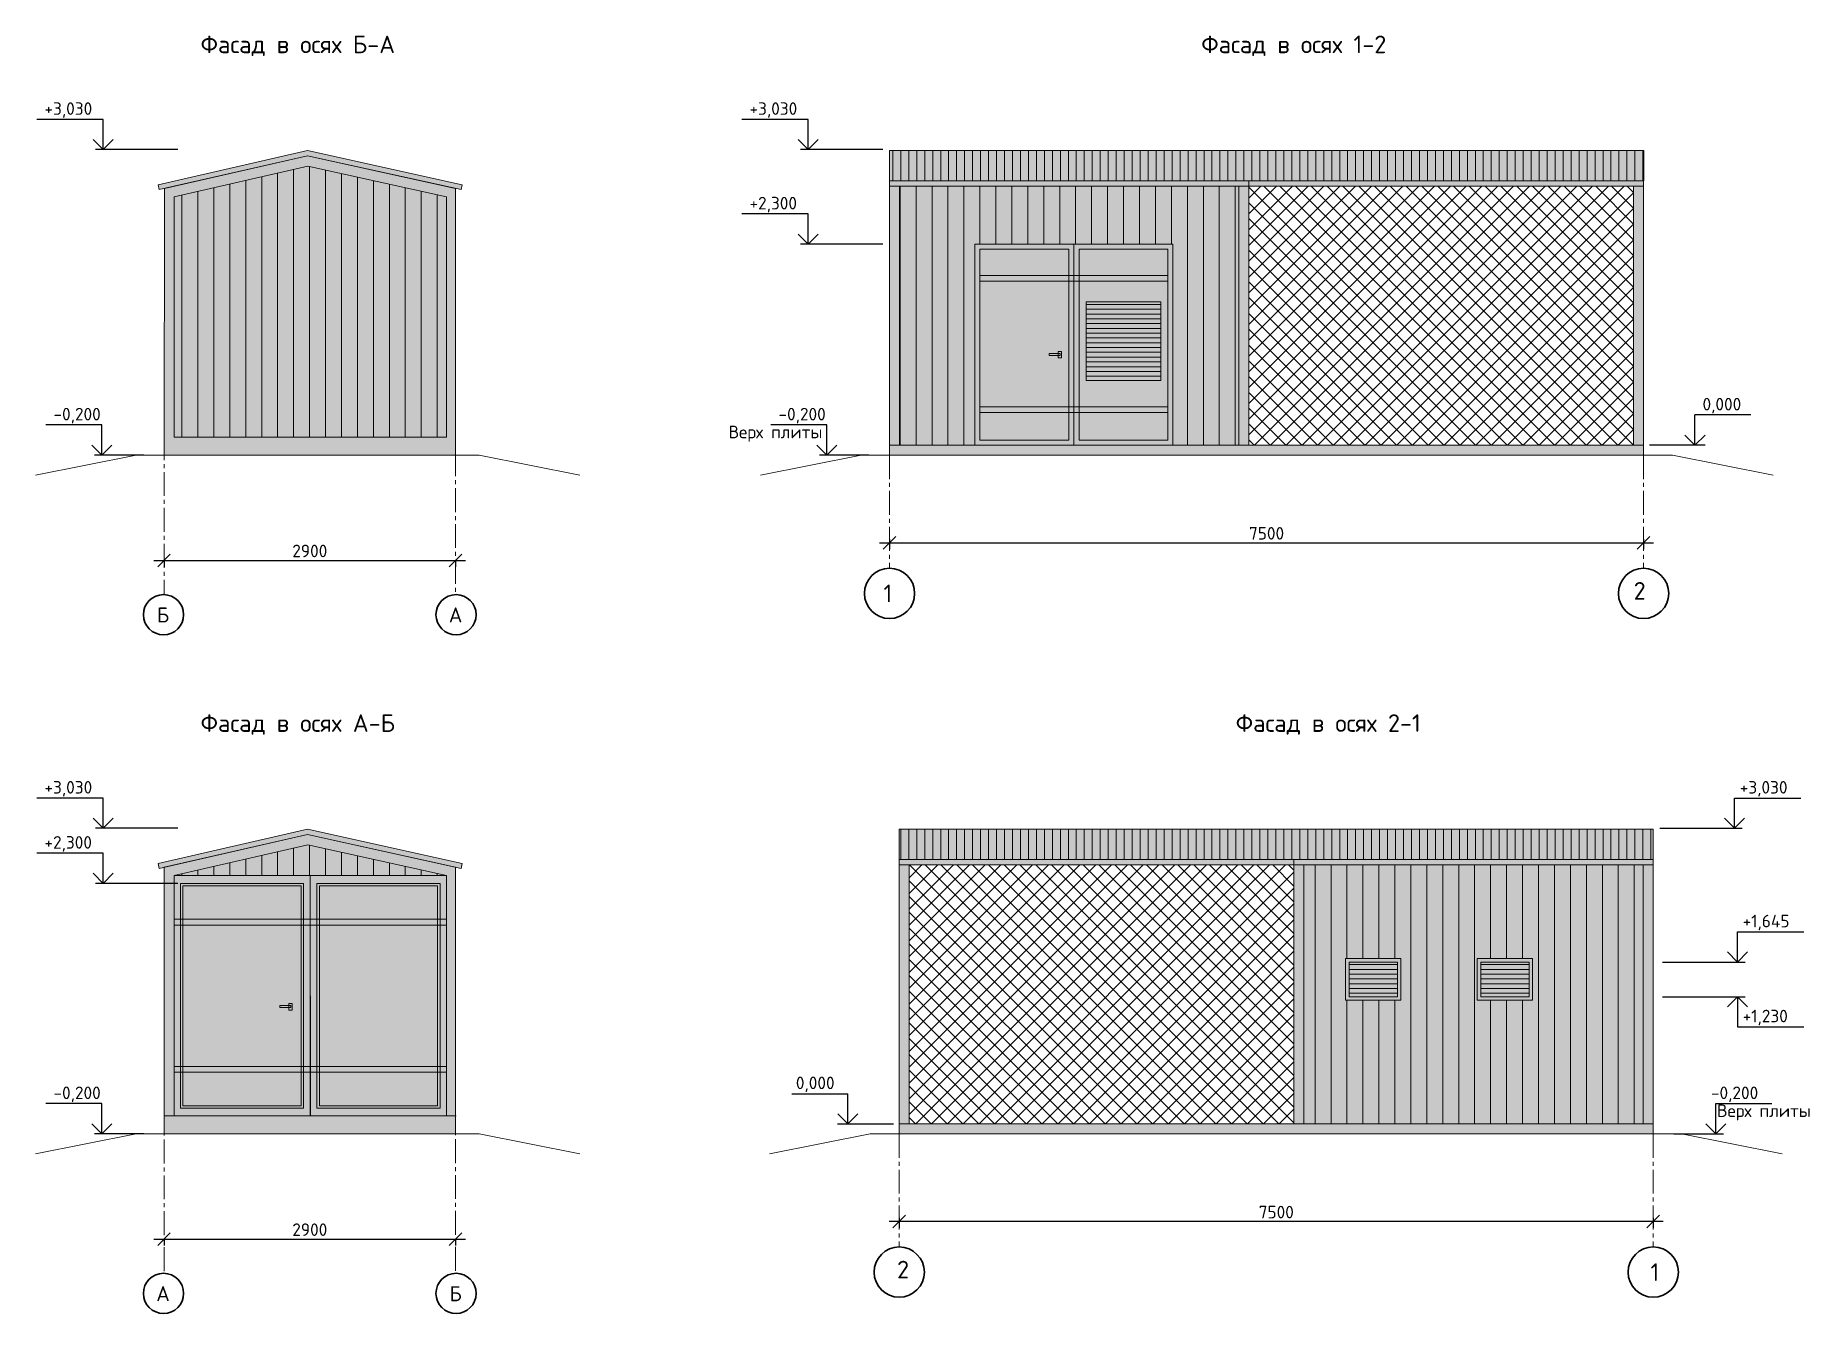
# Model space of a CAD drawing. Header units: millimetres. Extents: x 3795014 to 4300160, y 3869364 to 4016788.
# Drawn here: x 3872810 to 3908102, y 3949987 to 3975420 of the extents above; entities that cross this region are included whole.
import ezdxf
from ezdxf.enums import TextEntityAlignment as Align

# ---------------------------------------------------------------- set-up
doc = ezdxf.new("R2010")
doc.units = ezdxf.units.MM
doc.linetypes.add('осевая2', pattern=[28.575, 19.05, -3.175, 3.175, -3.175])
doc.layers.get('Defpoints').update_dxf_attribs({"color": 3})
doc.layers.add('1', color=7, linetype='Continuous')
doc.layers.add('1Оси', color=7, linetype='Continuous')
for name, color, linetype, lineweight in [('двери', 7, 'Continuous', 25), ('Дополнительная', 7, 'Continuous', 18), ('оси', 7, 'осевая2', 13), ('отметки', 7, 'Continuous', 18), ('размеры', 7, 'Continuous', 18), ('текст', 7, 'Continuous', 20), ('штриховка', 7, 'Continuous', 9)]:
    doc.layers.add(name, color=color, linetype=linetype, lineweight=lineweight)
doc.styles.add('ВНИПИТЕКСТ', font='isocpeui.ttf')
doc.styles.add('ГОСТ 2.304', font='isocpeur.ttf')
doc.dimstyles.new('СПДС', dxfattribs={"dimscale": 50, "dimtxt": 2.5, "dimasz": 2.5, "dimexe": 1.25, "dimexo": 0.625, "dimtad": 1, "dimdec": 0, "dimrnd": 0.001, "dimtxsty": 'ГОСТ 2.304', "dimblk": 'OBLIQUE', "dimcen": 2.5, "dimdle": 2, "dimadec": 0, "dimazin": 2, "dimtfac": 0.75, "dimtdec": 0, "dimtmove": 1, "dimatfit": 3, "dimfxl": 1, "dimtolj": 1, "dimarcsym": 1})
doc.dimstyles.new('СПДС$0', dxfattribs={"dimscale": 100, "dimtxt": 2.5, "dimasz": 2.5, "dimexe": 1.25, "dimexo": 0.004, "dimgap": 1, "dimtad": 1, "dimdec": 0, "dimtxsty": 'ВНИПИТЕКСТ', "dimblk": 'OBLIQUE', "dimcen": 0, "dimdle": 1.25, "dimclrd": 256, "dimclre": 256, "dimclrt": 256, "dimadec": 0, "dimazin": 2, "dimtfac": 1, "dimtdec": 0, "dimtmove": 1, "dimatfit": 3, "dimldrblk": 'NONE', "dimfxl": 1, "dimlwd": -1, "dimlwe": -1, "dimarcsym": 0})
pattern_1 = [(90, (3651422.22, 3877038.13), (-158.75, 0), [])]

msp = doc.modelspace()

# ---------------------------------------------------------------- texts
at = {"layer": 'текст', "style": 'ГОСТ 2.304'}
for s, p in [('Фасад в осях Б-А', (3876095, 3975067.9)), ('Фасад в осях 1-2', (3896001.7, 3975067.9)), ('Фасад в осях А-Б', (3876095, 3961561.7)), ('Фасад в осях 2-1', (3896687, 3961561.7))]:
    msp.add_text(s, height=350, dxfattribs=at).set_placement(p)
at = {"layer": 'текст', "linetype": 'Continuous', "lineweight": 25, "ltscale": 50, "style": 'ГОСТ 2.304'}
for s, p in [('+3,030', (3872989.1, 3973840.1)), ('+3,030', (3887014.6, 3973840.1)), ('+2,300', (3887014.6, 3971958.4)), ('0,000', (3905973.2, 3967958.4)), ('-0,200', (3873168.4, 3967760.1)), ('-0,200', (3887591, 3967760.1)), ('Верх плиты', (3886596.8, 3967404.4)), ('+3,030', (3872989.1, 3960333.9)), ('+3,030', (3906714.2, 3960333.9)), ('+2,300', (3872989.1, 3959237.3)), ('+1,645', (3906771.6, 3957672.1)), ('+1,230', (3906771.6, 3955782.1)), ('-0,200', (3873168.4, 3954253.9)), ('0,000', (3887936.8, 3954452.1)), ('-0,200', (3906141, 3954253.9)), ('Верх плиты', (3906260, 3953898.1))]:
    msp.add_text(s, height=250, dxfattribs=at).set_placement(p)
at = {"layer": 'текст', "style": 'ГОСТ 2.304'}
for s, p in [('Б', (3875347.4, 3963888.5)), ('А', (3881167.4, 3963888.5)), ('А', (3875347.4, 3950382.2)), ('Б', (3881167.4, 3950382.2))]:
    msp.add_text(s, height=300, dxfattribs=at).set_placement(p, align=Align.MIDDLE)
at = {"layer": 'текст', "ltscale": 0.166667, "char_height": 350, "width": 416.849, "style": 'ГОСТ 2.304'}
for s, insert, attachment_point in [('1', (3889679.2, 3964492.5), 1), ('2', (3904603.3, 3964543.4), 1), ('2', (3890189.1, 3951037.2), 3), ('1', (3905113.2, 3950986.2), 3)]:
    msp.add_mtext(s, dxfattribs=dict(at, insert=insert, attachment_point=attachment_point))

# ---------------------------------------------------------------- blocks, each defined once
blk = doc.blocks.new('_Oblique')
at = {"color": 0, "linetype": 'ByBlock', "lineweight": -2}
blk.add_line((-0.5, -0.5), (0.5, 0.5), dxfattribs=at)
blk = doc.blocks.new('*D20')
at = {"layer": 'Defpoints', "color": 0, "lineweight": 20, "transparency": 16777216}
for p in [(3875367, 3965023), (3881167, 3965023), (3881167, 3964974)]:
    blk.add_point(p, dxfattribs=at)
at = {"layer": 'размеры', "color": 0, "lineweight": -2, "transparency": 16777216}
for p, q in [((3875167, 3964974), (3881367, 3964974)), ((3875367, 3964960), (3875367, 3964849)), ((3881167, 3964960), (3881167, 3964849))]:
    blk.add_line(p, q, dxfattribs=at)
at = {"layer": 'размеры', "color": 0, "lineweight": -2, "transparency": 16777216, "xscale": 250, "yscale": 250, "zscale": 250, "rotation": 180}
blk.add_blockref('_Oblique', (3875367, 3964974), dxfattribs=at)
at = {"layer": 'размеры', "color": 0, "lineweight": -2, "transparency": 16777216, "xscale": 250, "yscale": 250, "zscale": 250}
blk.add_blockref('_Oblique', (3881167, 3964974), dxfattribs=at)
at = {"layer": 'размеры', "color": 0, "transparency": 16777216, "insert": (3878267, 3965162), "char_height": 250, "attachment_point": 5, "style": 'ГОСТ 2.304'}
blk.add_mtext('\\A1;2900', dxfattribs=at)
blk = doc.blocks.new('*D21')
at = {"layer": 'Defpoints', "color": 0, "lineweight": 20, "transparency": 16777216}
for p in [(3889800, 3965463), (3904800, 3965463), (3904800, 3965325)]:
    blk.add_point(p, dxfattribs=at)
at = {"layer": 'размеры', "color": 0, "lineweight": -2, "transparency": 16777216}
for p, q in [((3889800, 3965400), (3889800, 3965200)), ((3904800, 3965400), (3904800, 3965200)), ((3889600, 3965325), (3905000, 3965325))]:
    blk.add_line(p, q, dxfattribs=at)
at = {"layer": 'размеры', "color": 0, "lineweight": -2, "transparency": 16777216, "xscale": 250, "yscale": 250, "zscale": 250, "rotation": 180}
blk.add_blockref('_Oblique', (3889800, 3965325), dxfattribs=at)
at = {"layer": 'размеры', "color": 0, "lineweight": -2, "transparency": 16777216, "xscale": 250, "yscale": 250, "zscale": 250}
blk.add_blockref('_Oblique', (3904800, 3965325), dxfattribs=at)
at = {"layer": 'размеры', "color": 0, "transparency": 16777216, "insert": (3897300, 3965513), "char_height": 250, "width": 709.66, "attachment_point": 5, "style": 'ГОСТ 2.304'}
blk.add_mtext('\\A1;7500', dxfattribs=at)
blk = doc.blocks.new('*D22')
at = {"layer": 'Defpoints', "color": 0, "lineweight": 20, "transparency": 16777216}
for p in [(3875367, 3951516), (3881167, 3951516), (3881167, 3951468)]:
    blk.add_point(p, dxfattribs=at)
at = {"layer": 'размеры', "color": 0, "lineweight": -2, "transparency": 16777216}
for p, q in [((3875167, 3951468), (3881367, 3951468)), ((3875367, 3951454), (3875367, 3951343)), ((3881167, 3951454), (3881167, 3951343))]:
    blk.add_line(p, q, dxfattribs=at)
at = {"layer": 'размеры', "color": 0, "lineweight": -2, "transparency": 16777216, "xscale": 250, "yscale": 250, "zscale": 250, "rotation": 180}
blk.add_blockref('_Oblique', (3875367, 3951468), dxfattribs=at)
at = {"layer": 'размеры', "color": 0, "lineweight": -2, "transparency": 16777216, "xscale": 250, "yscale": 250, "zscale": 250}
blk.add_blockref('_Oblique', (3881167, 3951468), dxfattribs=at)
at = {"layer": 'размеры', "color": 0, "transparency": 16777216, "insert": (3878267, 3951656), "char_height": 250, "attachment_point": 5, "style": 'ГОСТ 2.304'}
blk.add_mtext('\\A1;2900', dxfattribs=at)
blk = doc.blocks.new('*D23')
at = {"layer": 'Defpoints', "color": 0, "lineweight": 20, "transparency": 16777216}
for p in [(3889993, 3951957), (3904993, 3951957), (3889993, 3951819)]:
    blk.add_point(p, dxfattribs=at)
at = {"layer": 'размеры', "color": 0, "lineweight": -2, "transparency": 16777216}
for p, q in [((3905193, 3951819), (3889793, 3951819)), ((3889993, 3951894), (3889993, 3951694)), ((3904993, 3951894), (3904993, 3951694))]:
    blk.add_line(p, q, dxfattribs=at)
at = {"layer": 'размеры', "color": 0, "lineweight": -2, "transparency": 16777216, "xscale": 250, "yscale": 250, "zscale": 250, "rotation": 180}
blk.add_blockref('_Oblique', (3889993, 3951819), dxfattribs=at)
at = {"layer": 'размеры', "color": 0, "lineweight": -2, "transparency": 16777216, "xscale": 250, "yscale": 250, "zscale": 250}
blk.add_blockref('_Oblique', (3904993, 3951819), dxfattribs=at)
at = {"layer": 'размеры', "color": 0, "transparency": 16777216, "insert": (3897493, 3952006), "char_height": 250, "width": 709.66, "attachment_point": 5, "style": 'ГОСТ 2.304'}
blk.add_mtext('\\A1;7500', dxfattribs=at)

# ---------------------------------------------------------------- dimensions: what is measured, and where the dimension line sits
at = {"layer": 'размеры'}
for base, p1, p2, picture, middle in [((3904799.7, 3965325.2), (3889799.7, 3965462.9), (3904799.7, 3965462.9), '*D21', (3897299.7, 3965512.7)), ((3881167.1, 3964974.5), (3875367.1, 3965022.5), (3881167.1, 3965022.5), '*D20', (3878267.1, 3965162)), ((3881167.1, 3951468.2), (3875367.1, 3951516.3), (3881167.1, 3951516.3), '*D22', (3878267.1, 3951655.7))]:
    dim = msp.add_linear_dim(base=base, p1=p1, p2=p2, dimstyle='СПДС$0', override={"dimscale": 100, "dimexo": 0.625, "dimgap": 0.625, "dimlfac": 0.5, "dimrnd": 0.001, "dimtxsty": 'ГОСТ 2.304', "dimcen": 2.5, "dimdle": 2, "dimclrd": 0, "dimclre": 0, "dimclrt": 0, "dimtfac": 0.75, "dimtolj": 1, "dimlwd": -2, "dimlwe": -2, "dimarcsym": 1}, dxfattribs=at)
    dim.commit()
    dim.dimension.update_dxf_attribs({"geometry": picture, "text_midpoint": middle})
dim = msp.add_linear_dim(base=(3889992.7, 3951818.9), p1=(3904992.7, 3951956.6), p2=(3889992.7, 3951956.6), angle=180, dimstyle='СПДС', override={"dimscale": 100, "dimlfac": 0.5}, dxfattribs=at)
dim.commit()
dim.dimension.update_dxf_attribs({"geometry": '*D23', "text_midpoint": (3897492.7, 3952006.4)})

# ---------------------------------------------------------------- hatches: boundary and pattern name
at = {"layer": 'двери', "lineweight": 20, "ltscale": 100, "true_color": 0x007cb0}
h = msp.add_hatch(color=144, dxfattribs=at)
h.dxf.hatch_style = 1
h.paths.add_polyline_path([(3889799.7, 3972530.1), (3904803, 3972530.1), (3904803, 3973130.1), (3889799.7, 3973130.1)])
h = msp.add_hatch(color=144, dxfattribs=at)
h.dxf.hatch_style = 1
h.paths.add_polyline_path([(3904799.7, 3972530.1), (3896949.7, 3972530.1), (3896949.7, 3972419.7), (3904799.7, 3972419.7)])
h.paths.add_polyline_path([(3904799.7, 3972419.7), (3904599.7, 3972419.7), (3904599.7, 3967268.4), (3904799.7, 3967268.4)])
h = msp.add_hatch(color=144, dxfattribs=at)
h.dxf.hatch_style = 1
h.paths.add_polyline_path([(3893469.3, 3967268.4), (3891499.7, 3967268.4), (3891499.7, 3971268.4), (3893469.3, 3971268.4)])
h.paths.add_polyline_path([(3893469.3, 3967268.4), (3895438.9, 3967268.4), (3895438.9, 3971268.4), (3893469.3, 3971268.4)])
at = {"layer": 'двери', "lineweight": 20, "ltscale": 100}
h = msp.add_hatch(dxfattribs=at)
h.set_pattern_fill('ANSI31', color=256, scale=30, angle=315)
h.set_pattern_definition([(0, (-2841.28, 5952.71), (2e-14, 95.25), [])])
h.paths.add_polyline_path([(3895196.4, 3970119.4), (3893712, 3970119.4), (3893712, 3968554.6), (3895196.4, 3968554.6)])
at = {"layer": 'двери', "lineweight": 20, "ltscale": 100, "true_color": 0x007cb0}
h = msp.add_hatch(color=144, dxfattribs=at)
h.dxf.hatch_style = 1
h.paths.add_polyline_path([(3904992.7, 3959023.9), (3889989.4, 3959023.9), (3889989.4, 3959623.9), (3904992.7, 3959623.9)])
h = msp.add_hatch(color=144, dxfattribs=at)
h.dxf.hatch_style = 1
h.paths.add_polyline_path([(3889992.7, 3959023.9), (3897842.7, 3959023.9), (3897842.7, 3958913.4), (3889992.7, 3958913.4)])
h.paths.add_polyline_path([(3889992.7, 3958913.4), (3890192.7, 3958913.4), (3890192.7, 3953762.1), (3889992.7, 3953762.1)])
at = {"layer": 'двери', "lineweight": 20, "ltscale": 100, "true_color": 0x838486}
h = msp.add_hatch(dxfattribs=at)
h.set_pattern_fill('ANSI37', color=252, scale=70)
h.set_pattern_definition([(45, (-42471.1, -2919.79), (-157.154482, 157.154482), []), (135, (-42471.1, -2919.79), (-157.154482, -157.154482), [])])
h.paths.add_polyline_path([(3890192.7, 3958913.4), (3897842.7, 3958913.4), (3897842.7, 3953762.1), (3890192.7, 3953762.1)])
at = {"layer": 'штриховка', "lineweight": 20, "ltscale": 100, "true_color": 0x007cb0}
h = msp.add_hatch(color=144, dxfattribs=at)
h.dxf.hatch_style = 1
h.paths.add_polyline_path([(3881167.1, 3972374), (3881277.9, 3972352.4), (3881298.9, 3972450.1), (3878224.1, 3973130.1), (3875248.3, 3972450.1), (3875270, 3972352.5), (3875377.1, 3972376.3), (3875367.1, 3967070.1), (3881167.1, 3967070.1)])
at = {"layer": 'штриховка', "lineweight": 20, "ltscale": 100}
h = msp.add_hatch(dxfattribs=at)
h.set_pattern_fill('ANSI31', color=256, scale=50, angle=45)
h.set_pattern_definition(pattern_1)
h.paths.add_polyline_path([(3904805.2, 3973130.1), (3889799.7, 3973130.1), (3889799.7, 3972530.1), (3904805.2, 3972530.1)])
h = msp.add_hatch(dxfattribs=at)
h.set_pattern_fill('ANSI31', color=256, scale=100, angle=45)
h.paths.add_polyline_path([(3880984.9, 3972209.2), (3878225, 3972821.8), (3875567.5, 3972209.2), (3875568.1, 3967426.1), (3878278.2, 3967426.1), (3880988.3, 3967427.8)])
at = {"layer": 'штриховка', "lineweight": 20, "ltscale": 100, "true_color": 0x007cb0}
h = msp.add_hatch(color=144, dxfattribs=at)
h.dxf.hatch_style = 1
h.paths.add_polyline_path([(3896749.7, 3972419.7), (3889999.7, 3972419.7), (3889999.7, 3967268.4), (3891499.7, 3967268.4), (3891499.7, 3971268.4), (3895438.9, 3971268.4), (3895438.9, 3967268.4), (3896749.7, 3967268.4)])
h.paths.add_polyline_path([(3896949.7, 3972419.7), (3896749.7, 3972419.7), (3896749.7, 3967268.4), (3896949.7, 3967268.4)])
h.paths.add_polyline_path([(3896949.7, 3972530.1), (3889799.7, 3972530.1), (3889799.7, 3972419.7), (3896949.7, 3972419.7)])
h.paths.add_polyline_path([(3889999.7, 3972419.7), (3889799.7, 3972419.7), (3889799.7, 3967268.4), (3889999.7, 3967268.4), (3889999.7, 3967268.4)])
h.paths.add_polyline_path([(3904799.7, 3967268.4), (3904599.7, 3967268.4), (3896949.7, 3967268.4), (3896749.7, 3967268.4), (3893938.9, 3967268.4), (3891969.3, 3967268.4), (3889999.7, 3967268.4), (3889799.7, 3967268.4), (3889799.7, 3967070.1), (3904799.7, 3967070.1)])
at = {"layer": 'штриховка', "lineweight": 20, "ltscale": 100}
h = msp.add_hatch(dxfattribs=at)
h.set_pattern_fill('ANSI31', color=256, scale=100, angle=45)
h.paths.add_polyline_path([(3896749.7, 3972419.7), (3889999.7, 3972419.7), (3889999.7, 3967268.4), (3891499.7, 3967268.4), (3891499.7, 3971268.4), (3895438.9, 3971268.4), (3895438.9, 3967268.4), (3896749.7, 3967268.4)])
at = {"layer": 'штриховка', "lineweight": 20, "ltscale": 100, "true_color": 0x838486}
h = msp.add_hatch(dxfattribs=at)
h.set_pattern_fill('ANSI37', color=252, scale=70)
h.set_pattern_definition([(45, (-4300.85, 10586.48), (-157.154482, 157.154482), []), (135, (-4300.85, 10586.48), (-157.154482, -157.154482), [])])
h.paths.add_polyline_path([(3904599.7, 3972419.7), (3896949.7, 3972419.7), (3896949.7, 3967268.4), (3904599.7, 3967268.4)])
at = {"layer": 'штриховка', "lineweight": 20, "ltscale": 100, "true_color": 0x007cb0}
h = msp.add_hatch(color=144, dxfattribs=at)
h.dxf.hatch_style = 1
h.paths.add_polyline_path([(3878223.9, 3959623.8), (3875248.3, 3958943.9), (3875270, 3958846.2), (3878224.3, 3959521.5), (3881167.1, 3958870.6), (3881277.9, 3958846.1), (3881298.9, 3958943.9)])
h = msp.add_hatch(color=144, dxfattribs=at)
h.dxf.hatch_style = 1
h.paths.add_polyline_path([(3878225, 3959315.5), (3875567.5, 3958702.9), (3880984.9, 3958702.9)], flags=17)
h.paths.add_polyline_path([(3881167.1, 3953919.9), (3875367.1, 3953917.4), (3875367.1, 3953563.9), (3881167.1, 3953563.9)])
h.paths.add_polyline_path([(3875693.3, 3957716.1), (3875567.6, 3957716.1), (3875567.6, 3957832.6), (3875693.3, 3957832.6), (3875693.3, 3958547.3), (3878144.7, 3958547.3), (3878144.7, 3957832.5), (3878275.5, 3957832.5), (3878275.5, 3957832.5), (3878276.2, 3958702.9), (3875567.5, 3958702.9), (3878225, 3959315.5), (3880984.9, 3958702.9), (3878276.2, 3958702.9), (3878275.5, 3957832.5), (3878407.6, 3957832.5), (3878407.6, 3958547.3), (3880859, 3958547.3), (3880859, 3957832.6), (3880984.7, 3957832.6), (3880984.7, 3957716.1), (3880859, 3957716.1), (3880859, 3954905.5), (3880984.7, 3954905.5), (3880984.7, 3954789), (3880859, 3954789), (3880859, 3954070.4), (3878407.6, 3954070.4), (3878407.6, 3954789), (3878276.9, 3954789), (3878273.1, 3954789), (3878272.5, 3953918.6), (3881167.1, 3953919.9), (3881167.1, 3954886), (3881167.1, 3958870.6), (3878224.3, 3959521.5), (3875367.1, 3958868.4), (3875367.1, 3953917.4), (3878272.5, 3953918.6), (3878273.1, 3954789), (3878144.7, 3954789), (3878144.7, 3954070.4), (3875693.3, 3954070.4), (3875693.3, 3954789), (3875567.6, 3954789), (3875567.6, 3954905.5), (3875693.3, 3954905.5)])
at = {"layer": 'штриховка', "lineweight": 20, "ltscale": 100}
h = msp.add_hatch(dxfattribs=at)
h.set_pattern_fill('ANSI31', color=256, scale=50, angle=45)
h.set_pattern_definition(pattern_1)
h.paths.add_polyline_path([(3889987.2, 3959623.9), (3904992.7, 3959623.9), (3904992.7, 3959023.9), (3889987.2, 3959023.9)])
h = msp.add_hatch(dxfattribs=at)
h.set_pattern_fill('ANSI31', color=256, scale=100, angle=45)
h.paths.add_polyline_path([(3878225, 3959315.5), (3875567.5, 3958702.9), (3880984.9, 3958702.9)])
at = {"layer": 'штриховка', "lineweight": 20, "ltscale": 100, "true_color": 0x007cb0}
h = msp.add_hatch(color=144, dxfattribs=at)
h.dxf.hatch_style = 1
h.paths.add_polyline_path([(3904792.7, 3958913.4), (3898042.7, 3958913.4), (3898042.7, 3953762.1), (3904792.7, 3953762.1), (3904792.7, 3955123.9)])
h.paths.add_polyline_path([(3899972.7, 3957052.1), (3899972.7, 3956222.1), (3898872.7, 3956222.1), (3898872.7, 3957052.1)], flags=16)
h.paths.add_polyline_path([(3899902.7, 3956982.1), (3899902.7, 3956292.1), (3898942.7, 3956292.1), (3898942.7, 3956982.1)], flags=0)
h.paths.add_polyline_path([(3901492.7, 3957052.1), (3902592.7, 3957052.1), (3902592.7, 3956222.1), (3901492.7, 3956222.1)], flags=16)
h.paths.add_polyline_path([(3901562.7, 3956982.1), (3902522.7, 3956982.1), (3902522.7, 3956292.1), (3901562.7, 3956292.1)], flags=0)
h.paths.add_polyline_path([(3904992.7, 3959023.9), (3897842.7, 3959023.9), (3897842.7, 3958913.4), (3904992.7, 3958913.4)])
h.paths.add_polyline_path([(3898042.7, 3958913.4), (3897842.7, 3958913.4), (3897842.7, 3953762.1), (3898042.7, 3953762.1)])
h.paths.add_polyline_path([(3904992.7, 3953762.1), (3889992.7, 3953762.1), (3889992.7, 3953563.9), (3904992.7, 3953563.9)])
h.paths.add_polyline_path([(3904992.7, 3958913.4), (3904792.7, 3958913.4), (3904792.7, 3955123.9), (3904792.7, 3953762.1), (3904992.7, 3953762.1)])
h = msp.add_hatch(color=144, dxfattribs=at)
h.dxf.hatch_style = 1
h.paths.add_polyline_path([(3875567.5, 3958702.9), (3880988.3, 3958702.9), (3880988.3, 3953921.6), (3875567.5, 3953921.6)])
at = {"layer": 'штриховка', "lineweight": 20, "ltscale": 100}
h = msp.add_hatch(dxfattribs=at)
h.set_pattern_fill('ANSI31', color=256, scale=100, angle=45)
h.paths.add_polyline_path([(3904792.7, 3958913.4), (3898042.7, 3958913.4), (3898042.7, 3953762.1), (3904792.7, 3953762.1), (3904792.7, 3955123.9)])
h.paths.add_polyline_path([(3902592.7, 3957052.1), (3902592.7, 3956222.1), (3901492.7, 3956222.1), (3901492.7, 3957052.1)], flags=16)
h.paths.add_polyline_path([(3902522.7, 3956982.1), (3902522.7, 3956292.1), (3901562.7, 3956292.1), (3901562.7, 3956982.1)], flags=0)
h.paths.add_polyline_path([(3899972.7, 3957052.1), (3899972.7, 3956222.1), (3898872.7, 3956222.1), (3898872.7, 3957052.1)], flags=16)
h.paths.add_polyline_path([(3899902.7, 3956982.1), (3899902.7, 3956292.1), (3898942.7, 3956292.1), (3898942.7, 3956982.1)], flags=0)
at = {"layer": 'штриховка', "lineweight": 20, "ltscale": 100, "true_color": 0xecece7}
h = msp.add_hatch(color=254, dxfattribs=at)
h.dxf.hatch_style = 1
h.paths.add_polyline_path([(3899972.7, 3957052.1), (3898872.7, 3957052.1), (3898872.7, 3956222.1), (3899972.7, 3956222.1)])
at = {"layer": 'штриховка', "lineweight": 20, "ltscale": 100}
h = msp.add_hatch(dxfattribs=at)
h.set_pattern_fill('ANSI31', color=256, scale=30, angle=315)
h.set_pattern_definition([(0, (3899422.68, 3956645.04), (2e-14, 95.25), [])])
h.paths.add_polyline_path([(3899902.7, 3956982.1), (3898942.7, 3956982.1), (3898942.7, 3956292.1), (3899902.7, 3956292.1)])
h.paths.add_polyline_path([(3902522.7, 3956982.1), (3901562.7, 3956982.1), (3901562.7, 3956292.1), (3902522.7, 3956292.1)])
at = {"layer": 'штриховка', "lineweight": 20, "ltscale": 100, "true_color": 0xecece7}
h = msp.add_hatch(color=254, dxfattribs=at)
h.dxf.hatch_style = 1
h.paths.add_polyline_path([(3902592.7, 3957052.1), (3901492.7, 3957052.1), (3901492.7, 3956222.1), (3902592.7, 3956222.1)])

# ---------------------------------------------------------------- linework, layer by layer
at = {"layer": '1', "lineweight": 20, "ltscale": 100}
for points in [[(3893469.3, 3967268.4), (3891499.7, 3967268.4), (3891499.7, 3971268.4), (3893469.3, 3971268.4)], [(3893364, 3971168.4), (3891599.7, 3971168.4), (3891599.7, 3967368.4), (3893364, 3967368.4)], [(3893469.3, 3967268.4), (3895438.9, 3967268.4), (3895438.9, 3971268.4), (3893469.3, 3971268.4)], [(3893574.6, 3971168.4), (3895338.9, 3971168.4), (3895338.9, 3967368.4), (3893574.6, 3967368.4)], [(3893193.7, 3969092.9), (3892972.6, 3969092.9), (3892972.6, 3969053.7), (3893193.7, 3969053.7)], [(3893156.4, 3969134.4), (3893220.6, 3969134.4), (3893220.6, 3969003.5), (3893156.4, 3969003.5)], [(3877890.7, 3956114.8), (3877669.6, 3956114.8), (3877669.6, 3956075.6), (3877890.7, 3956075.6)], [(3877853.4, 3956156.4), (3877917.7, 3956156.4), (3877917.7, 3956025.5), (3877853.4, 3956025.5)]]:
    msp.add_lwpolyline(points, close=True, dxfattribs=at)
at = {"layer": '1Оси', "linetype": 'Continuous', "lineweight": 30}
for centre, radius in [((3889799.7, 3964317.5), 500), ((3904799.7, 3964317.5), 500), ((3875357.1, 3963893.3), 400), ((3881177.1, 3963893.3), 400), ((3889992.7, 3950811.2), 500), ((3904992.7, 3950811.2), 500), ((3875357.1, 3950387), 400), ((3881177.1, 3950387), 400)]:
    msp.add_circle(centre, radius, dxfattribs=at)
at = {"layer": 'двери', "linetype": 'Continuous', "lineweight": 20}
for p, q in [((3878224.1, 3973130.1), (3875248.3, 3972450.1)), ((3878223.7, 3973130.1), (3881298.9, 3972450.1)), ((3889799.7, 3973130.1), (3899915.7, 3973130.1)), ((3878224.3, 3973027.7), (3875270, 3972352.5)), ((3878224.3, 3973027.7), (3881277.9, 3972352.4)), ((3875270, 3972352.5), (3875248.3, 3972450.1)), ((3881277.9, 3972352.4), (3881298.9, 3972450.1)), ((3889799.7, 3972530.1), (3899915.7, 3972530.1)), ((3889799.7, 3972468.4), (3889799.7, 3967070.1)), ((3889999.7, 3972419.7), (3889999.7, 3967268.4)), ((3896749.7, 3967268.4), (3896749.7, 3972419.7)), ((3896949.7, 3972468.7), (3896949.7, 3967268.4)), ((3904599.7, 3967268.4), (3904599.7, 3972419.7)), ((3904799.7, 3972468.7), (3904799.7, 3967070.1)), ((3891499.7, 3967268.4), (3891499.7, 3971268.4)), ((3895438.9, 3967268.4), (3895438.9, 3971268.4)), ((3875568.1, 3967426.1), (3878278.2, 3967426.1)), ((3889799.7, 3967268.4), (3904799.7, 3967268.4)), ((3889799.7, 3967073.9), (3889799.7, 3967230.1)), ((3878224.1, 3959623.9), (3875248.3, 3958943.9)), ((3878224.3, 3959521.5), (3875270, 3958846.2)), ((3878223.7, 3959623.9), (3881298.9, 3958943.9)), ((3878224.3, 3959521.5), (3881277.9, 3958846.1)), ((3904992.7, 3959623.9), (3894876.7, 3959623.9)), ((3904992.7, 3959023.9), (3894876.7, 3959023.9)), ((3875270, 3958846.2), (3875248.3, 3958943.9)), ((3881277.9, 3958846.1), (3881298.9, 3958943.9)), ((3889992.7, 3958962.5), (3889992.7, 3953563.9)), ((3890192.7, 3953762.1), (3890192.7, 3958913.4)), ((3897842.7, 3958962.5), (3897842.7, 3953762.1)), ((3898042.7, 3953762.1), (3898042.7, 3958913.4)), ((3904792.7, 3958913.4), (3904792.7, 3953762.1)), ((3904992.7, 3958962.1), (3904992.7, 3953563.9)), ((3875367.8, 3953919.9), (3881177.1, 3953919.9)), ((3904992.7, 3953762.1), (3889992.7, 3953762.1)), ((3904992.7, 3953567.6), (3904992.7, 3953723.9))]:
    msp.add_line(p, q, dxfattribs=at)
at = {"layer": 'двери', "lineweight": 20, "ltscale": 100}
for p, q in [((3896949.7, 3972331.9), (3896949.7, 3972530.1)), ((3904799.7, 3972331.9), (3904799.7, 3972530.1)), ((3891499.7, 3968630.1), (3891499.7, 3967268.4)), ((3889992.7, 3958825.6), (3889992.7, 3959023.9)), ((3897842.7, 3958825.6), (3897842.7, 3959023.9)), ((3878276.2, 3958702.9), (3878272.5, 3953918.6)), ((3878276.2, 3958702.9), (3878279.9, 3953918.6)), ((3904792.7, 3955123.9), (3904792.7, 3953762.1)), ((3875367.8, 3953917.4), (3881177.1, 3953919.9))]:
    msp.add_line(p, q, dxfattribs=at)
for points in [[(3889799.7, 3972530.1), (3904803, 3972530.1), (3904803, 3973130.1), (3889799.7, 3973130.1)], [(3889799.7, 3972530.1), (3904799.7, 3972530.1), (3904799.7, 3972419.7), (3889799.7, 3972419.7)], [(3896949.7, 3972530.1), (3904799.7, 3972530.1), (3904799.7, 3972419.7), (3896949.7, 3972419.7)], [(3896949.7, 3967268.4), (3904599.7, 3967268.4), (3904599.7, 3972419.7), (3896949.7, 3972419.7)], [(3904599.7, 3972419.7), (3904799.7, 3972419.7), (3904799.7, 3967268.4), (3904599.7, 3967268.4)], [(3891599.7, 3970646.9), (3893469.3, 3970646.9), (3893469.3, 3970530.4), (3891599.7, 3970530.4)], [(3893469.3, 3970646.9), (3895338.9, 3970646.9), (3895338.9, 3970530.4), (3893469.3, 3970530.4)], [(3893712, 3970119.4), (3895196.4, 3970119.4), (3895196.4, 3968554.6), (3893712, 3968554.6)], [(3893712, 3970119.4), (3895196.4, 3970119.4), (3895196.4, 3968554.6), (3893712, 3968554.6)], [(3891599.7, 3968033.1), (3893469.3, 3968033.1), (3893469.3, 3967916.6), (3891599.7, 3967916.6)], [(3893469.3, 3968033.1), (3895338.9, 3968033.1), (3895338.9, 3967916.6), (3893469.3, 3967916.6)], [(3904992.7, 3959023.9), (3889989.4, 3959023.9), (3889989.4, 3959623.9), (3904992.7, 3959623.9)], [(3904992.7, 3959023.9), (3889992.7, 3959023.9), (3889992.7, 3958913.4), (3904992.7, 3958913.4)], [(3897842.7, 3959023.9), (3889992.7, 3959023.9), (3889992.7, 3958913.4), (3897842.7, 3958913.4)], [(3875567.5, 3958702.9), (3880988.3, 3958702.9), (3880988.3, 3953921.6), (3875567.5, 3953921.6)], [(3890192.7, 3958913.4), (3889992.7, 3958913.4), (3889992.7, 3953762.1), (3890192.7, 3953762.1)], [(3897842.7, 3953762.1), (3890192.7, 3953762.1), (3890192.7, 3958913.4), (3897842.7, 3958913.4)], [(3875693.3, 3958547.3), (3878144.7, 3958547.3), (3878144.7, 3954070.4), (3875693.3, 3954070.4)], [(3875743.3, 3958497.3), (3878094.7, 3958497.3), (3878094.7, 3954120.4), (3875743.3, 3954120.4)], [(3880859, 3958547.3), (3878407.6, 3958547.3), (3878407.6, 3954070.4), (3880859, 3954070.4)], [(3880809, 3958497.3), (3878457.6, 3958497.3), (3878457.6, 3954120.4), (3880809, 3954120.4)], [(3875567.6, 3957832.6), (3878275.5, 3957832.5), (3878275.5, 3957716), (3875567.6, 3957716.1)], [(3880984.7, 3957832.6), (3878276.9, 3957832.5), (3878276.9, 3957716), (3880984.7, 3957716.1)], [(3899972.7, 3957052.1), (3898872.7, 3957052.1), (3898872.7, 3956222.1), (3899972.7, 3956222.1)], [(3899972.7, 3957052.1), (3898872.7, 3957052.1), (3898872.7, 3956222.1), (3899972.7, 3956222.1)], [(3898872.7, 3957052.1), (3899972.7, 3957052.1), (3899972.7, 3956222.1), (3898872.7, 3956222.1)], [(3899902.7, 3956982.1), (3898942.7, 3956982.1), (3898942.7, 3956292.1), (3899902.7, 3956292.1)], [(3902592.7, 3957052.1), (3901492.7, 3957052.1), (3901492.7, 3956222.1), (3902592.7, 3956222.1)], [(3902592.7, 3957052.1), (3901492.7, 3957052.1), (3901492.7, 3956222.1), (3902592.7, 3956222.1)], [(3901492.7, 3957052.1), (3902592.7, 3957052.1), (3902592.7, 3956222.1), (3901492.7, 3956222.1)], [(3902522.7, 3956982.1), (3901562.7, 3956982.1), (3901562.7, 3956292.1), (3902522.7, 3956292.1)], [(3875567.6, 3954789), (3878275.5, 3954789), (3878275.5, 3954905.6), (3875567.6, 3954905.5)], [(3880984.7, 3954789), (3878276.9, 3954789), (3878276.9, 3954905.6), (3880984.7, 3954905.5)]]:
    msp.add_lwpolyline(points, close=True, dxfattribs=at)
at = {"layer": 'двери', "linetype": 'Continuous', "lineweight": 20}
for points in [[(3875367.1, 3967070.1), (3875377.1, 3972376.3), (3878224.3, 3973027.7), (3881167.1, 3972374), (3881167.1, 3967070.1), (3875367.1, 3967070.1)], [(3875367.1, 3953563.9), (3875367.1, 3958868.4), (3878224.3, 3959521.5), (3881167.1, 3958870.6), (3881167.1, 3953563.9), (3875367.1, 3953563.9)]]:
    msp.add_lwpolyline(points, dxfattribs=at)
at = {"layer": 'двери', "lineweight": 20, "ltscale": 100}
for points in [[(3875568.1, 3967424.4), (3875567.5, 3972209.2), (3878225, 3972821.8), (3880984.9, 3972209.2), (3880988.3, 3967427.8), (3875568.1, 3967424.4)], [(3875568.1, 3953918.1), (3875567.5, 3958702.9), (3878225, 3959315.5), (3880984.9, 3958702.9), (3880988.3, 3953921.6), (3875568.1, 3953918.1)]]:
    msp.add_lwpolyline(points, dxfattribs=at)
at = {"layer": 'Дополнительная'}
for p, q in [((3872810.2, 3966670.5), (3874814.2, 3967070.1)), ((3881634.1, 3967070.1), (3874814.1, 3967070.1)), ((3883638.1, 3966670.5), (3881634.1, 3967070.1)), ((3887232.8, 3966670.5), (3889236.8, 3967070.1)), ((3892837.1, 3967070.1), (3889236.7, 3967070.1)), ((3907379.1, 3966670.5), (3905375.1, 3967070.1)), ((3872810.2, 3953164.3), (3874814.2, 3953563.9)), ((3881634.1, 3953563.9), (3874814.1, 3953563.9)), ((3883638.1, 3953164.3), (3881634.1, 3953563.9)), ((3887413.3, 3953164.3), (3889417.3, 3953563.9)), ((3901955.3, 3953563.9), (3905555.7, 3953563.9)), ((3907559.7, 3953164.3), (3905555.7, 3953563.9))]:
    msp.add_line(p, q, dxfattribs=at)
at = {"layer": 'Дополнительная', "linetype": 'Continuous', "ltscale": 0.083333}
for points in [[(3889236, 3967070.1), (3905375.1, 3967070.1), (3905375.1, 3967070.1), (3889236, 3967070.1)], [(3905556.5, 3953563.9), (3889417.3, 3953563.9), (3889417.3, 3953563.9), (3905556.5, 3953563.9)]]:
    msp.add_lwpolyline(points, close=True, dxfattribs=at)
at = {"layer": 'оси', "ltscale": 25}
for p, q in [((3875367.1, 3968161.2), (3875367.1, 3964286.2)), ((3881167.1, 3967127), (3881167.1, 3964292.2)), ((3875367.1, 3954880), (3875367.1, 3950780)), ((3881167.1, 3954886), (3881167.1, 3950786))]:
    msp.add_line(p, q, dxfattribs=at)
at = {"layer": 'оси', "ltscale": 25, "extrusion": (1, 0, 0)}
for elevation in [3889799.7, 3904799.7]:
    msp.add_lwpolyline([(3967070.1, 0), (3964817.5, 0)], dxfattribs=dict(at, elevation=elevation))
at = {"layer": 'оси', "ltscale": 25, "extrusion": (-1, 0, 0)}
for elevation in [-3889992.7, -3904992.7]:
    msp.add_lwpolyline([(-3953563.9, 0), (-3951311.2, 0)], dxfattribs=dict(at, elevation=elevation))
at = {"layer": 'отметки', "linetype": 'Continuous', "lineweight": 25, "ltscale": 50}
for p, q in [((3874155.9, 3973750.1), (3872839.1, 3973750.1)), ((3874155.9, 3973150.1), (3874155.9, 3973750.1)), ((3888181.4, 3973750.1), (3886864.6, 3973750.1)), ((3888181.4, 3973150.1), (3888181.4, 3973750.1)), ((3875644.5, 3973150.1), (3874005.9, 3973150.1)), ((3889670, 3973150.1), (3888031.4, 3973150.1)), ((3888181.4, 3971868.4), (3886864.6, 3971868.4)), ((3888181.4, 3971268.4), (3888181.4, 3971868.4)), ((3889670, 3971268.4), (3888031.4, 3971268.4)), ((3905823.2, 3967268.4), (3905823.2, 3967868.4)), ((3906936.2, 3967868.4), (3905823.2, 3967868.4)), ((3874131.4, 3967670.1), (3873018.4, 3967670.1)), ((3874131.4, 3967070.1), (3874131.4, 3967670.1)), ((3888554, 3967670.1), (3887441, 3967670.1)), ((3888554, 3967070.1), (3888554, 3967670.1)), ((3906028, 3967268.4), (3904915, 3967268.4)), ((3874966.3, 3967070.1), (3873981.4, 3967070.1)), ((3889388.9, 3967070.1), (3888404, 3967070.1)), ((3874155.9, 3960243.9), (3872839.1, 3960243.9)), ((3874155.9, 3959643.9), (3874155.9, 3960243.9)), ((3906611, 3959643.9), (3906611, 3960243.9)), ((3906611, 3960243.9), (3907927.8, 3960243.9)), ((3875644.5, 3959643.9), (3874005.9, 3959643.9)), ((3905122.4, 3959643.9), (3906761, 3959643.9)), ((3874155.9, 3959147.3), (3872839.1, 3959147.3)), ((3874155.9, 3958547.3), (3874155.9, 3959147.3)), ((3875644.5, 3958547.3), (3874005.9, 3958547.3)), ((3906668.5, 3956982.1), (3906668.5, 3957582.1)), ((3906668.5, 3957582.1), (3907985.3, 3957582.1)), ((3905179.9, 3956982.1), (3906818.5, 3956982.1)), ((3905179.9, 3956292.1), (3906818.5, 3956292.1)), ((3906668.5, 3956292.1), (3906668.5, 3955692.1)), ((3906668.5, 3955692.1), (3907985.3, 3955692.1)), ((3874131.4, 3954163.9), (3873018.4, 3954163.9)), ((3874131.4, 3953563.9), (3874131.4, 3954163.9)), ((3887856.2, 3954362.1), (3888969.2, 3954362.1)), ((3888969.2, 3953762.1), (3888969.2, 3954362.1)), ((3906238.4, 3953563.9), (3906238.4, 3954163.9)), ((3906238.4, 3954163.9), (3907351.4, 3954163.9)), ((3888764.4, 3953762.1), (3889877.4, 3953762.1)), ((3874966.3, 3953563.9), (3873981.4, 3953563.9)), ((3905403.5, 3953563.9), (3906388.4, 3953563.9))]:
    msp.add_line(p, q, dxfattribs=at)
at = {"layer": 'отметки', "linetype": 'Continuous', "lineweight": 20, "ltscale": 50}
for p, q in [((3891862.8, 3967268.4), (3892847.8, 3967268.4)), ((3895075.8, 3967268.4), (3894090.9, 3967268.4))]:
    msp.add_line(p, q, dxfattribs=at)
at = {"layer": 'отметки', "linetype": 'Continuous', "lineweight": 25, "ltscale": 50}
for points in [[(3873955.9, 3973350.1), (3874155.9, 3973150.1), (3874355.9, 3973350.1)], [(3887981.4, 3973350.1), (3888181.4, 3973150.1), (3888381.4, 3973350.1)], [(3887981.4, 3971468.4), (3888181.4, 3971268.4), (3888381.4, 3971468.4)], [(3905623.2, 3967468.4), (3905823.2, 3967268.4), (3906023.2, 3967468.4)], [(3873931.4, 3967270.1), (3874131.4, 3967070.1), (3874331.4, 3967270.1)], [(3888354, 3967270.1), (3888554, 3967070.1), (3888754, 3967270.1)], [(3873955.9, 3959843.9), (3874155.9, 3959643.9), (3874355.9, 3959843.9)], [(3906811, 3959843.9), (3906611, 3959643.9), (3906411, 3959843.9)], [(3873955.9, 3958747.3), (3874155.9, 3958547.3), (3874355.9, 3958747.3)], [(3906868.5, 3957182.1), (3906668.5, 3956982.1), (3906468.5, 3957182.1)], [(3906868.5, 3956092.1), (3906668.5, 3956292.1), (3906468.5, 3956092.1)], [(3873931.4, 3953763.9), (3874131.4, 3953563.9), (3874331.4, 3953763.9)], [(3889169.2, 3953962.1), (3888969.2, 3953762.1), (3888769.2, 3953962.1)], [(3906438.4, 3953763.9), (3906238.4, 3953563.9), (3906038.4, 3953763.9)]]:
    msp.add_lwpolyline(points, dxfattribs=at)

msp.set_redraw_order([(e.dxf.handle, doc.entitydb.next_handle()) for e in msp.query("TEXT MTEXT ATTDEF DIMENSION ARC_DIMENSION")])  # texts and dimensions are drawn at this point

doc.saveas('drawing.dxf')
